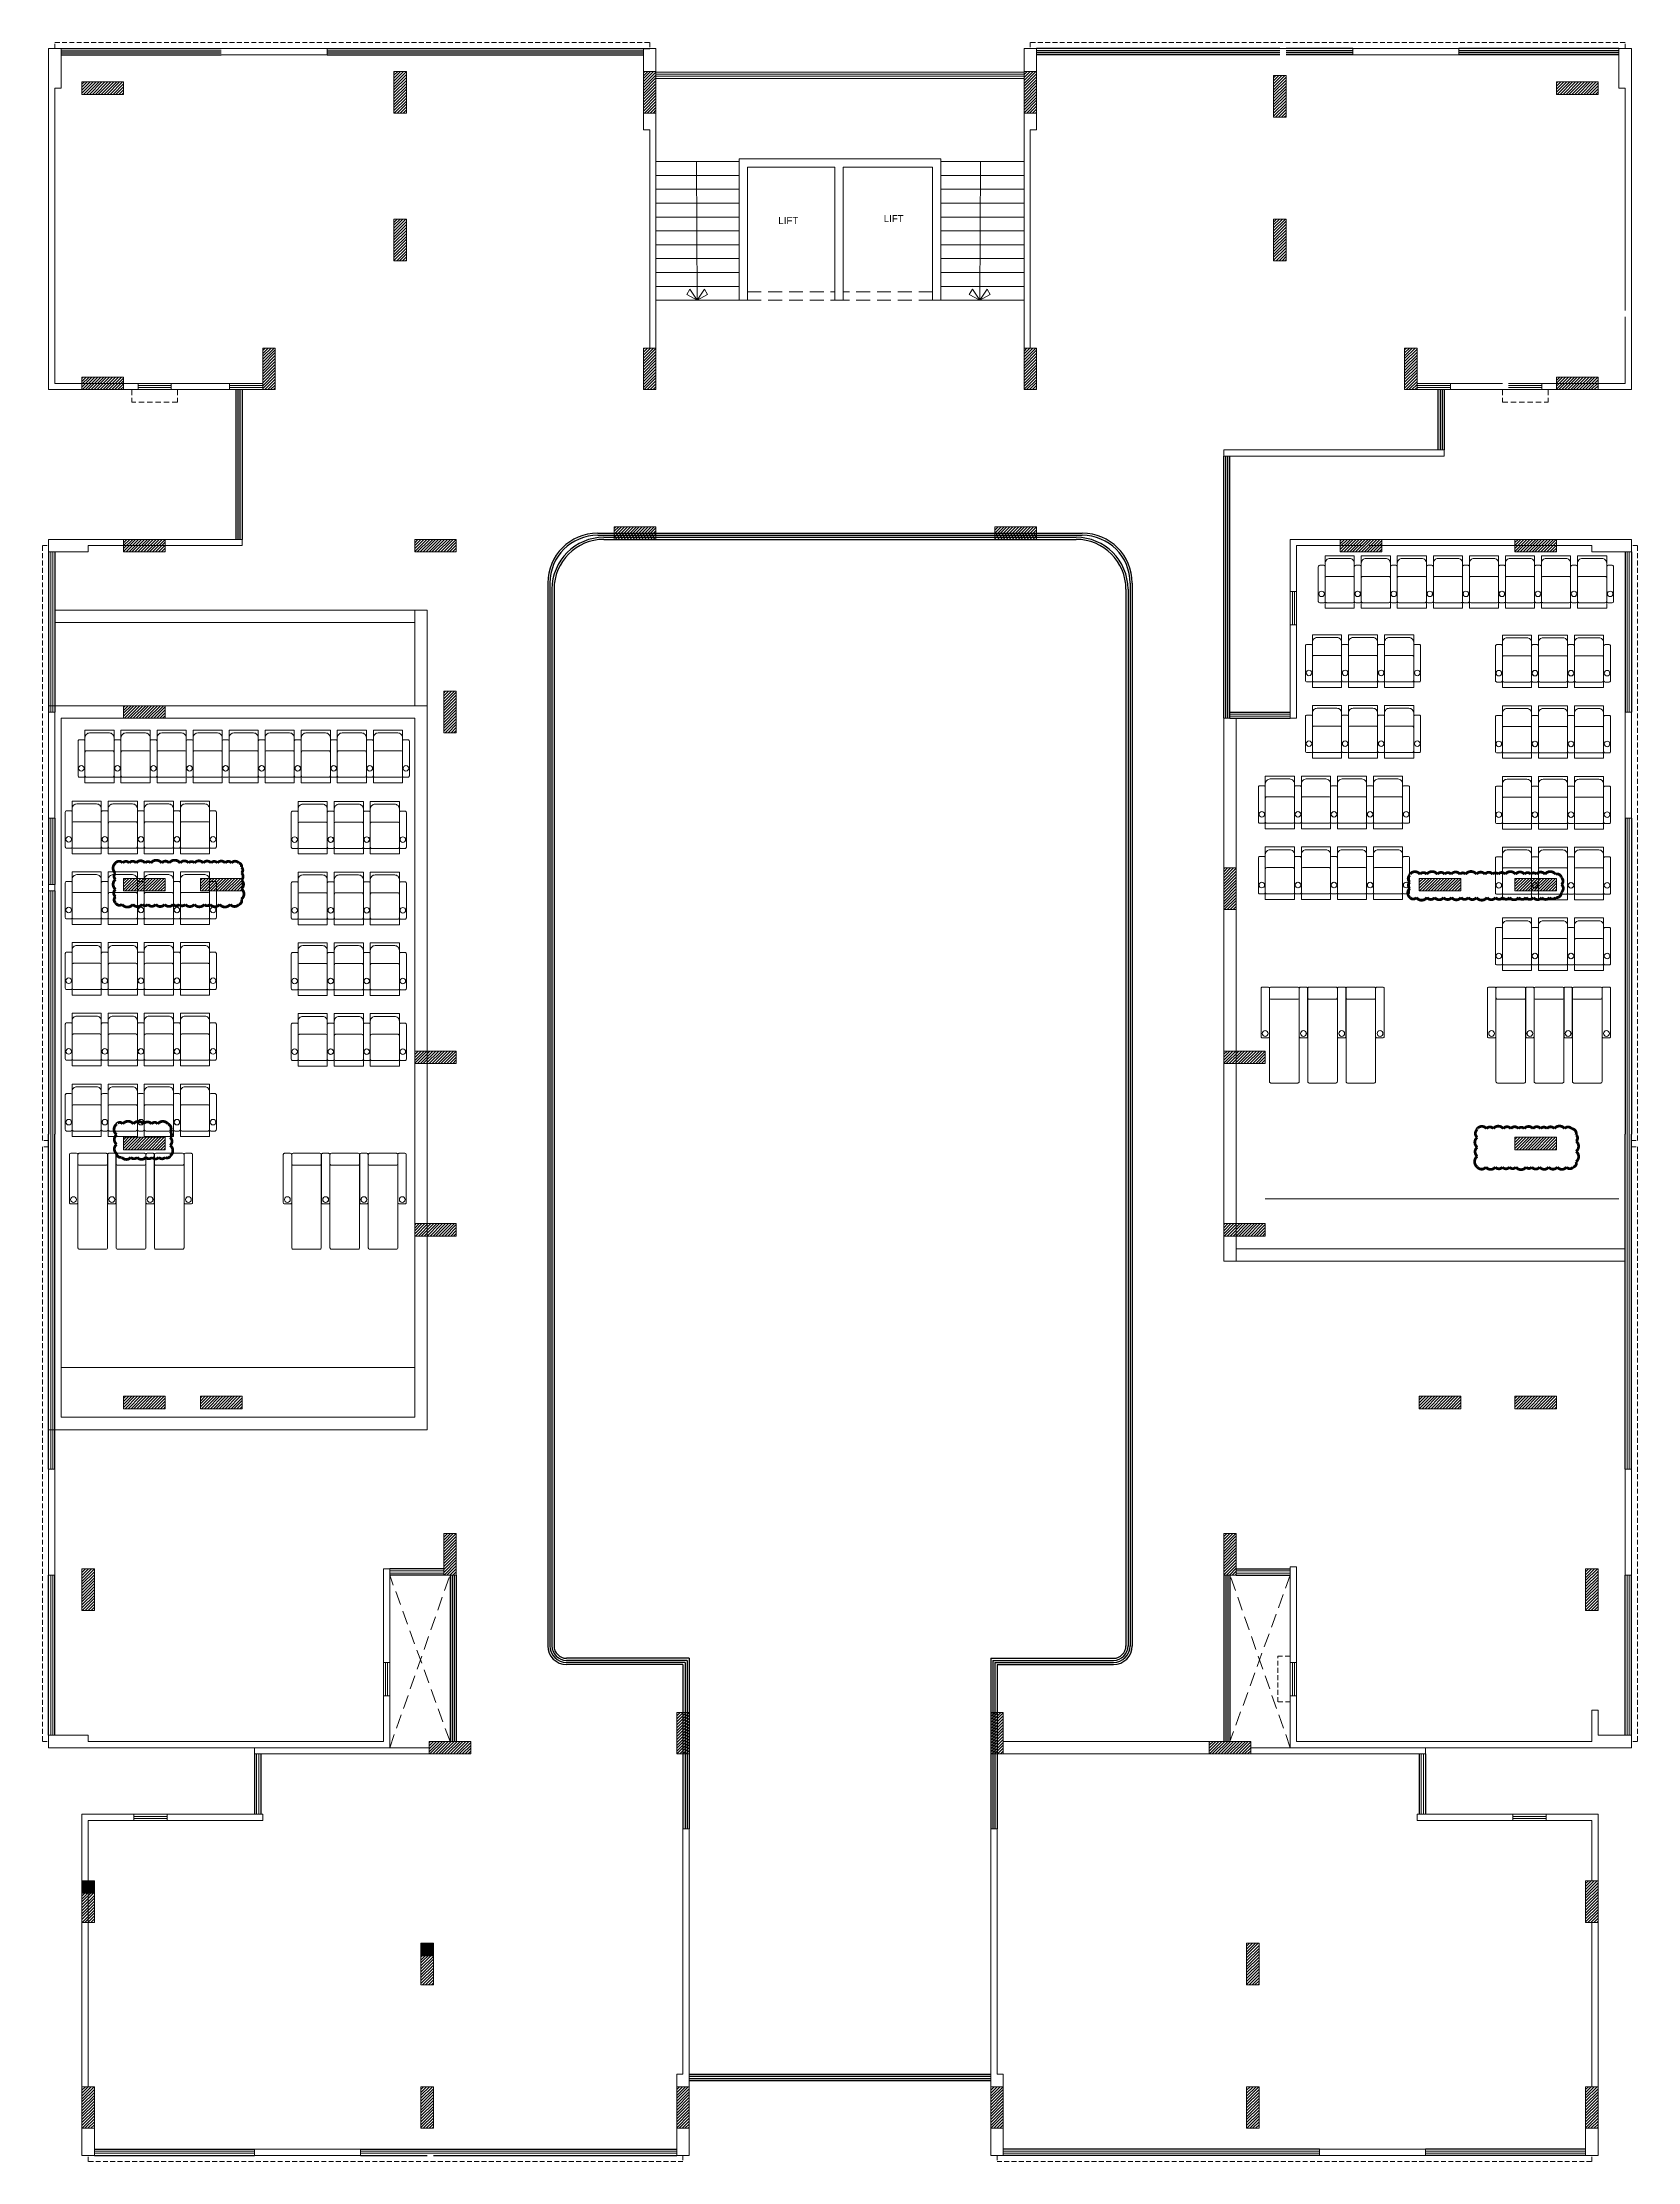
# Model space of a CAD drawing. Header units: inches. Extents: x 1807 to 67852, y 1160 to 20242.
# Drawn here: x 26020 to 27171, y 8234 to 9763 of the extents above; entities that cross this region are included whole.
import ezdxf
from ezdxf.lldxf.tags import DXFTag

# ---------------------------------------------------------------- set-up
doc = ezdxf.new("R2010")
doc.units = ezdxf.units.IN
doc.header["$MEASUREMENT"] = 0
doc.linetypes.add('DASHED', pattern=[0.75, 0.5, -0.25])
for name, color, linetype, lineweight in [('02WINDOW & DOTTED', 8, 'Continuous', 20), ('06DIM', 194, 'Continuous', 15), ('CHAIRS', 34, 'Continuous', 20), ('column_01', 7, 'Continuous', 18), ('HATCH', 8, 'Continuous', 0), ('Nstair', 8, 'Continuous', 20), ('PROJ.', 8, 'DASHED', 20), ('RAILING', 8, 'Continuous', 25), ('Railing 01', 8, 'Continuous', 18), ('SHOP TEXT', 7, 'Continuous', 15), ('wall', 7, 'Continuous', 20), ('WALLS', 7, 'Continuous', 20), ('WINDOW', 8, 'Continuous', 15)]:
    doc.layers.add(name, color=color, linetype=linetype, lineweight=lineweight)
doc.layers.add('Chair', color=34, linetype='Continuous')
doc.layers.add('GF', color=36, linetype='Continuous')
doc.styles.add('Krupalu 1', font='arial.ttf')
tags = doc.linetypes.add('HIDDEN', pattern=[0.375, 0.25, -0.125]).pattern_tags.tags
tags[6:7] = [DXFTag(74, 4), DXFTag(75, 0), DXFTag(340, '0'), DXFTag(46, 1.0), DXFTag(50, 0.0), DXFTag(44, 0.0), DXFTag(45, 0.0)]
tags[4:5] = [DXFTag(74, 4), DXFTag(75, 0), DXFTag(340, '0'), DXFTag(46, 1.0), DXFTag(50, 0.0), DXFTag(44, 0.0), DXFTag(45, 0.0)]
pattern_1 = [(45, (-2883.8112, 0), (-1.0606601718, 1.0606601718), [])]

msp = doc.modelspace()

# ---------------------------------------------------------------- texts
at = {"layer": 'SHOP TEXT', "ltscale": 0.1, "style": 'Krupalu 1'}
for p in [(26551, 9631.7), (26627, 9633.1)]:
    msp.add_text('LIFT', height=5, dxfattribs=at).set_placement(p)

# ---------------------------------------------------------------- blocks, each defined once
blk = doc.blocks.new('Recliner chair-01')
at = {"layer": 'CHAIRS', "linetype": 'HIDDEN', "lineweight": -2}
blk.add_lwpolyline([(-10.5, 33.9), (10.5, 33.9), (10.5, -4), (-10.5, -4)], close=True, dxfattribs=at)
at = {"layer": 'CHAIRS', "lineweight": -2}
for points in [[(-7.1, 31.9), (7.1, 31.9, -0.414214), (10.5, 28.5), (10.5, 1, -0.414214), (9.5, 0), (-9.5, 0, -0.414214), (-10.5, 1), (-10.5, 28.5, -0.414214)], [(-10.5, 1), (-10.5, 26, 0.414214), (-11.5, 27), (-14.5, 27, 0.414214), (-15.5, 26), (-15.5, 1, 0.414214), (-14.5, 0), (-11.5, 0, 0.414214)], [(10.5, 1), (10.5, 18, 0.414214), (9.5, 19), (-9.5, 19, 0.414214), (-10.5, 18), (-10.5, 1, 0.414214), (-9.5, 0), (9.5, 0, 0.414214)], [(10.5, 1), (10.5, 26, -0.414214), (11.5, 27), (14.5, 27, -0.414214), (15.5, 26), (15.5, 1, -0.414214), (14.5, 0), (11.5, 0, -0.414214)]]:
    blk.add_lwpolyline(points, format="xyb", close=True, dxfattribs=at)
for centre in [(-13, 6.4), (13.1, 6.4)]:
    blk.add_circle(centre, 2, dxfattribs=at)
blk = doc.blocks.new('*U80')
at = {"layer": 'CHAIRS'}
blk.add_blockref('Recliner chair-01', (0, -14.9), dxfattribs=at)
blk = doc.blocks.new('*U79')
at = {"layer": 'GF', "color": 0, "linetype": 'ByBlock', "lineweight": -2}
for p in [(0, 0), (26, 0), (52, 0), (78, 0)]:
    blk.add_blockref('*U80', p, dxfattribs=at)
at = {"layer": 'GF', "color": 0, "linetype": 'ByBlock', "lineweight": -2, "transparency": 16777216}
for p in [(104, 0), (130, 0), (156, 0), (182, 0), (208, 0)]:
    blk.add_blockref('*U80', p, dxfattribs=at)
blk = doc.blocks.new('*U78')
at = {"layer": 'CHAIRS'}
blk.add_blockref('Recliner chair-01', (0, -14.9), dxfattribs=at)
blk = doc.blocks.new('*U77')
at = {"layer": 'GF', "color": 0, "linetype": 'ByBlock', "lineweight": -2}
for p in [(0, 0), (26, 0), (52, 0)]:
    blk.add_blockref('*U78', p, dxfattribs=at)
at = {"layer": 'GF', "color": 0, "linetype": 'ByBlock', "lineweight": -2, "transparency": 16777216}
for p in [(78, 0), (0, -51), (26, -51), (52, -51), (78, -51), (0, -102), (26, -102), (52, -102), (78, -102), (0, -153), (26, -153), (52, -153), (78, -153), (0, -204), (26, -204), (52, -204), (78, -204)]:
    blk.add_blockref('*U78', p, dxfattribs=at)
blk = doc.blocks.new('*U82')
at = {"layer": 'CHAIRS'}
blk.add_blockref('Recliner chair-01', (0, -14.9), dxfattribs=at)
blk = doc.blocks.new('*U81')
at = {"layer": 'GF', "color": 0, "linetype": 'ByBlock', "lineweight": -2}
for p in [(0, 0), (26, 0)]:
    blk.add_blockref('*U82', p, dxfattribs=at)
at = {"layer": 'GF', "color": 0, "linetype": 'ByBlock', "lineweight": -2, "transparency": 16777216}
for p in [(52, 0), (0, -51), (26, -51), (52, -51), (0, -102), (26, -102), (52, -102), (0, -153), (26, -153), (52, -153)]:
    blk.add_blockref('*U82', p, dxfattribs=at)
blk = doc.blocks.new('A$C538C39F4')
at = {"layer": 'column_01', "lineweight": 18}
h = blk.add_hatch(color=8, dxfattribs=at)
h.dxf.hatch_style = 1
h.paths.add_polyline_path([(0, 0), (0, 9), (9, 9), (9, 0)])
at = {"layer": 'column_01'}
for p, q in [((9, 9), (0, 0)), ((0, 9), (9, 0))]:
    blk.add_line(p, q, dxfattribs=at)
blk.add_lwpolyline([(0, 9), (9, 9), (9, 0), (0, 0)], close=True, dxfattribs=at)
blk = doc.blocks.new('dfhtutrut')
at = {"layer": 'HATCH'}
h = blk.add_hatch(dxfattribs=at)
h.set_pattern_fill('ANSI31', color=256, scale=12, style=0)
h.set_pattern_definition(pattern_1)
h.paths.add_polyline_path([(142115.4, -629932.5), (142145.4, -629932.5), (142145.4, -629923.5), (142115.4, -629923.5)])
h = blk.add_hatch(dxfattribs=at)
h.set_pattern_fill('ANSI31', color=256, scale=12, style=0)
h.set_pattern_definition(pattern_1)
h.paths.add_polyline_path([(142340.4, -629916), (142340.4, -629946), (142349.4, -629946), (142349.4, -629916)])
h = blk.add_hatch(dxfattribs=at)
h.set_pattern_fill('ANSI31', color=256, scale=12, style=0)
h.set_pattern_definition(pattern_1)
h.paths.add_polyline_path([(142520.4, -629916), (142520.4, -629946), (142529.4, -629946), (142529.4, -629916)])
h = blk.add_hatch(dxfattribs=at)
h.set_pattern_fill('ANSI31', color=256, scale=12, style=0)
h.set_pattern_definition(pattern_1)
h.paths.add_polyline_path([(142794.9, -629916), (142794.9, -629946), (142803.9, -629946), (142803.9, -629916)])
h = blk.add_hatch(dxfattribs=at)
h.set_pattern_fill('ANSI31', color=256, scale=12, style=0)
h.set_pattern_definition(pattern_1)
h.paths.add_polyline_path([(142974.9, -629919), (142974.9, -629949), (142983.9, -629949), (142983.9, -629919)])
h = blk.add_hatch(dxfattribs=at)
h.set_pattern_fill('ANSI31', color=256, scale=12, style=0)
h.set_pattern_definition(pattern_1)
h.paths.add_polyline_path([(143208.9, -629932.5), (143178.9, -629932.5), (143178.9, -629923.5), (143208.9, -629923.5)])
h = blk.add_hatch(dxfattribs=at)
h.set_pattern_fill('ANSI31', color=256, scale=12, style=0)
h.set_pattern_definition(pattern_1)
h.paths.add_polyline_path([(142349.4, -630052.5), (142349.4, -630022.5), (142340.4, -630022.5), (142340.4, -630052.5)])
h = blk.add_hatch(dxfattribs=at)
h.set_pattern_fill('ANSI31', color=256, scale=12, style=0)
h.set_pattern_definition(pattern_1)
h.paths.add_polyline_path([(142983.9, -630052.5), (142983.9, -630022.5), (142974.9, -630022.5), (142974.9, -630052.5)])
h = blk.add_hatch(dxfattribs=at)
h.set_pattern_fill('ANSI31', color=256, scale=12, style=0)
h.set_pattern_definition(pattern_1)
h.paths.add_polyline_path([(142254.9, -630145.5), (142254.9, -630115.5), (142245.9, -630115.5), (142245.9, -630145.5)])
h = blk.add_hatch(dxfattribs=at)
h.set_pattern_fill('ANSI31', color=256, scale=12, style=0)
h.set_pattern_definition(pattern_1)
h.paths.add_polyline_path([(142529.4, -630145.5), (142529.4, -630115.5), (142520.4, -630115.5), (142520.4, -630145.5)])
h = blk.add_hatch(dxfattribs=at)
h.set_pattern_fill('ANSI31', color=256, scale=12, style=0)
h.set_pattern_definition(pattern_1)
h.paths.add_polyline_path([(142803.9, -630145.5), (142803.9, -630115.5), (142794.9, -630115.5), (142794.9, -630145.5)])
h = blk.add_hatch(dxfattribs=at)
h.set_pattern_fill('ANSI31', color=256, scale=12, style=0)
h.set_pattern_definition(pattern_1)
h.paths.add_polyline_path([(143078.4, -630145.5), (143078.4, -630115.5), (143069.4, -630115.5), (143069.4, -630145.5)])
h = blk.add_hatch(dxfattribs=at)
h.set_pattern_fill('ANSI31', color=256, scale=12, style=0)
h.set_pattern_definition(pattern_1)
h.paths.add_polyline_path([(142115.4, -630145.5), (142145.4, -630145.5), (142145.4, -630136.5), (142115.4, -630136.5)])
h = blk.add_hatch(dxfattribs=at)
h.set_pattern_fill('ANSI31', color=256, scale=12, style=0)
h.set_pattern_definition(pattern_1)
h.paths.add_polyline_path([(143208.9, -630145.5), (143178.9, -630145.5), (143178.9, -630136.5), (143208.9, -630136.5)])
h = blk.add_hatch(dxfattribs=at)
h.set_pattern_fill('ANSI31', color=256, scale=12, style=0)
h.set_pattern_definition(pattern_1)
h.paths.add_polyline_path([(142529.4, -630244.5), (142499.4, -630244.5), (142499.4, -630253.5), (142529.4, -630253.5)])
h = blk.add_hatch(dxfattribs=at)
h.set_pattern_fill('ANSI31', color=256, scale=12, style=0)
h.set_pattern_definition(pattern_1)
h.paths.add_polyline_path([(142803.9, -630244.5), (142773.9, -630244.5), (142773.9, -630253.5), (142803.9, -630253.5)])
h = blk.add_hatch(dxfattribs=at)
h.set_pattern_fill('ANSI31', color=256, scale=12, style=0)
h.set_pattern_definition(pattern_1)
h.paths.add_polyline_path([(142145.4, -630262.5), (142175.4, -630262.5), (142175.4, -630253.5), (142145.4, -630253.5)])
h = blk.add_hatch(dxfattribs=at)
h.set_pattern_fill('ANSI31', color=256, scale=12, style=0)
h.set_pattern_definition(pattern_1)
h.paths.add_polyline_path([(142385.4, -630262.5), (142355.4, -630262.5), (142355.4, -630253.5), (142385.4, -630253.5)])
h = blk.add_hatch(dxfattribs=at)
h.set_pattern_fill('ANSI31', color=256, scale=12, style=0)
h.set_pattern_definition(pattern_1)
h.paths.add_polyline_path([(143022.9, -630262.5), (143052.9, -630262.5), (143052.9, -630253.5), (143022.9, -630253.5)])
h = blk.add_hatch(dxfattribs=at)
h.set_pattern_fill('ANSI31', color=256, scale=12, style=0)
h.set_pattern_definition(pattern_1)
h.paths.add_polyline_path([(143178.9, -630262.5), (143148.9, -630262.5), (143148.9, -630253.5), (143178.9, -630253.5)])
h = blk.add_hatch(dxfattribs=at)
h.set_pattern_fill('ANSI31', color=256, scale=12, style=0)
h.set_pattern_definition(pattern_1)
h.paths.add_polyline_path([(142376.4, -630363), (142376.4, -630393), (142385.4, -630393), (142385.4, -630363)])
h = blk.add_hatch(dxfattribs=at)
h.set_pattern_fill('ANSI31', color=256, scale=12, style=0)
h.set_pattern_definition(pattern_1)
h.paths.add_polyline_path([(142145.4, -630382.5), (142175.4, -630382.5), (142175.4, -630373.5), (142145.4, -630373.5)])
h = blk.add_hatch(dxfattribs=at)
h.set_pattern_fill('ANSI31', color=256, scale=12, style=0)
h.set_pattern_definition(pattern_1)
h.paths.add_polyline_path([(142938.9, -630490.5), (142938.9, -630520.5), (142947.9, -630520.5), (142947.9, -630490.5)])
h = blk.add_hatch(dxfattribs=at)
h.set_pattern_fill('ANSI31', color=256, scale=12, style=0)
h.set_pattern_definition(pattern_1)
h.paths.add_polyline_path([(142145.4, -630507), (142175.4, -630507), (142175.4, -630498), (142145.4, -630498)])
h = blk.add_hatch(dxfattribs=at)
h.set_pattern_fill('ANSI31', color=256, scale=12, style=0)
h.set_pattern_definition(pattern_1)
h.paths.add_polyline_path([(142230.9, -630507), (142200.9, -630507), (142200.9, -630498), (142230.9, -630498)])
h = blk.add_hatch(dxfattribs=at)
h.set_pattern_fill('ANSI31', color=256, scale=12, style=0)
h.set_pattern_definition(pattern_1)
h.paths.add_polyline_path([(143079.9, -630507), (143109.9, -630507), (143109.9, -630498), (143079.9, -630498)])
h = blk.add_hatch(dxfattribs=at)
h.set_pattern_fill('ANSI31', color=256, scale=12, style=0)
h.set_pattern_definition(pattern_1)
h.paths.add_polyline_path([(143178.9, -630507), (143148.9, -630507), (143148.9, -630498), (143178.9, -630498)])
h = blk.add_hatch(dxfattribs=at)
h.set_pattern_fill('ANSI31', color=256, scale=12, style=0)
h.set_pattern_definition(pattern_1)
h.paths.add_polyline_path([(142385.4, -630622.5), (142355.4, -630622.5), (142355.4, -630631.5), (142385.4, -630631.5)])
h = blk.add_hatch(dxfattribs=at)
h.set_pattern_fill('ANSI31', color=256, scale=12, style=0)
h.set_pattern_definition(pattern_1)
h.paths.add_polyline_path([(142938.9, -630631.5), (142968.9, -630631.5), (142968.9, -630622.5), (142938.9, -630622.5)])
h = blk.add_hatch(dxfattribs=at)
h.set_pattern_fill('ANSI31', color=256, scale=12, style=0)
h.set_pattern_definition(pattern_1)
h.paths.add_polyline_path([(142145.4, -630693.7), (142175.4, -630693.7), (142175.4, -630684.7), (142145.4, -630684.7)])
h = blk.add_hatch(dxfattribs=at)
h.set_pattern_fill('ANSI31', color=256, scale=12, style=0)
h.set_pattern_definition(pattern_1)
h.paths.add_polyline_path([(143178.9, -630693.7), (143148.9, -630693.7), (143148.9, -630684.7), (143178.9, -630684.7)])
h = blk.add_hatch(dxfattribs=at)
h.set_pattern_fill('ANSI31', color=256, scale=12, style=0)
h.set_pattern_definition(pattern_1)
h.paths.add_polyline_path([(142385.4, -630747), (142355.4, -630747), (142355.4, -630756), (142385.4, -630756)])
h = blk.add_hatch(dxfattribs=at)
h.set_pattern_fill('ANSI31', color=256, scale=12, style=0)
h.set_pattern_definition(pattern_1)
h.paths.add_polyline_path([(142938.9, -630756), (142968.9, -630756), (142968.9, -630747), (142938.9, -630747)])
h = blk.add_hatch(dxfattribs=at)
h.set_pattern_fill('ANSI31', color=256, scale=12, style=0)
h.set_pattern_definition(pattern_1)
h.paths.add_polyline_path([(142145.4, -630880.5), (142175.4, -630880.5), (142175.4, -630871.5), (142145.4, -630871.5)])
h = blk.add_hatch(dxfattribs=at)
h.set_pattern_fill('ANSI31', color=256, scale=12, style=0)
h.set_pattern_definition(pattern_1)
h.paths.add_polyline_path([(142230.9, -630880.5), (142200.9, -630880.5), (142200.9, -630871.5), (142230.9, -630871.5)])
h = blk.add_hatch(dxfattribs=at)
h.set_pattern_fill('ANSI31', color=256, scale=12, style=0)
h.set_pattern_definition(pattern_1)
h.paths.add_polyline_path([(143079.9, -630880.5), (143109.9, -630880.5), (143109.9, -630871.5), (143079.9, -630871.5)])
h = blk.add_hatch(dxfattribs=at)
h.set_pattern_fill('ANSI31', color=256, scale=12, style=0)
h.set_pattern_definition(pattern_1)
h.paths.add_polyline_path([(143178.9, -630880.5), (143148.9, -630880.5), (143148.9, -630871.5), (143178.9, -630871.5)])
h = blk.add_hatch(dxfattribs=at)
h.set_pattern_fill('ANSI31', color=256, scale=12, style=0)
h.set_pattern_definition(pattern_1)
h.paths.add_polyline_path([(142385.4, -631000.5), (142385.4, -630970.5), (142376.4, -630970.5), (142376.4, -631000.5)])
h = blk.add_hatch(dxfattribs=at)
h.set_pattern_fill('ANSI31', color=256, scale=12, style=0)
h.set_pattern_definition(pattern_1)
h.paths.add_polyline_path([(142947.9, -631000.5), (142947.9, -630970.5), (142938.9, -630970.5), (142938.9, -631000.5)])
h = blk.add_hatch(dxfattribs=at)
h.set_pattern_fill('ANSI31', color=256, scale=12, style=0)
h.set_pattern_definition(pattern_1)
h.paths.add_polyline_path([(142115.4, -630996), (142115.4, -631026), (142124.4, -631026), (142124.4, -630996)])
h = blk.add_hatch(dxfattribs=at)
h.set_pattern_fill('ANSI31', color=256, scale=12, style=0)
h.set_pattern_definition(pattern_1)
h.paths.add_polyline_path([(143199.9, -630996), (143199.9, -631026), (143208.9, -631026), (143208.9, -630996)])
h = blk.add_hatch(dxfattribs=at)
h.set_pattern_fill('ANSI31', color=256, scale=12, style=0)
h.set_pattern_definition(pattern_1)
h.paths.add_polyline_path([(142553.4, -631129.5), (142553.4, -631099.5), (142544.4, -631099.5), (142544.4, -631129.5)])
h = blk.add_hatch(dxfattribs=at)
h.set_pattern_fill('ANSI31', color=256, scale=12, style=0)
h.set_pattern_definition(pattern_1)
h.paths.add_polyline_path([(142779.9, -631129.5), (142779.9, -631099.5), (142770.9, -631099.5), (142770.9, -631129.5)])
h = blk.add_hatch(dxfattribs=at)
h.set_pattern_fill('ANSI31', color=256, scale=12, style=0)
h.set_pattern_definition(pattern_1)
h.paths.add_polyline_path([(142395.9, -631120.5), (142365.9, -631120.5), (142365.9, -631129.5), (142395.9, -631129.5)])
h = blk.add_hatch(dxfattribs=at)
h.set_pattern_fill('ANSI31', color=256, scale=12, style=0)
h.set_pattern_definition(pattern_1)
h.paths.add_polyline_path([(142928.4, -631129.5), (142958.4, -631129.5), (142958.4, -631120.5), (142928.4, -631120.5)])
h = blk.add_hatch(dxfattribs=at)
h.set_pattern_fill('ANSI31', color=256, scale=12, style=0)
h.set_pattern_definition(pattern_1)
edge = h.paths.add_edge_path()
edge.add_line((142115.4, -631221), (142124.4, -631221))
edge.add_line((142124.4, -631221), (142115.4, -631230))
edge.add_line((142115.4, -631230), (142124.4, -631230))
h = blk.add_hatch(dxfattribs=at)
h.set_pattern_fill('ANSI31', color=256, scale=12, style=0)
h.set_pattern_definition(pattern_1)
edge = h.paths.add_edge_path()
edge.add_line((142115.4, -631221), (142124.4, -631221))
h = blk.add_hatch(dxfattribs=at)
h.set_pattern_fill('ANSI31', color=256, scale=12, style=0)
h.set_pattern_definition(pattern_1)
h.paths.add_polyline_path([(142115.4, -631221), (142115.4, -631251), (142124.4, -631251), (142124.4, -631221)])
h.paths.add_polyline_path([(142124.4, -631230), (142115.4, -631221), (142115.4, -631230), (142124.4, -631221), (142124.4, -631230)], flags=16)
h = blk.add_hatch(dxfattribs=at)
h.set_pattern_fill('ANSI31', color=256, scale=12, style=0)
h.set_pattern_definition(pattern_1)
h.paths.add_polyline_path([(143208.9, -631221), (143208.9, -631251), (143199.9, -631251), (143199.9, -631221)])
h = blk.add_hatch(dxfattribs=at)
h.set_pattern_fill('ANSI31', color=256, scale=12, style=0)
h.set_pattern_definition(pattern_1)
edge = h.paths.add_edge_path()
edge.add_line((142115.4, -631230), (142124.4, -631230))
h = blk.add_hatch(dxfattribs=at)
h.set_pattern_fill('ANSI31', color=256, scale=12, style=0)
h.set_pattern_definition(pattern_1)
edge = h.paths.add_edge_path()
edge.add_line((142359.9, -631266), (142368.9, -631266))
h = blk.add_hatch(dxfattribs=at)
h.set_pattern_fill('ANSI31', color=256, scale=12, style=0)
h.set_pattern_definition(pattern_1)
h.paths.add_polyline_path([(142368.9, -631266), (142368.9, -631296), (142359.9, -631296), (142359.9, -631266)])
h.paths.add_polyline_path([(142368.9, -631275), (142359.9, -631266), (142359.9, -631275), (142368.9, -631266), (142368.9, -631275)], flags=16)
h = blk.add_hatch(dxfattribs=at)
h.set_pattern_fill('ANSI31', color=256, scale=12, style=0)
h.set_pattern_definition(pattern_1)
h.paths.add_polyline_path([(142964.4, -631266), (142964.4, -631296), (142955.4, -631296), (142955.4, -631266)])
h = blk.add_hatch(dxfattribs=at)
h.set_pattern_fill('ANSI31', color=256, scale=12, style=0)
h.set_pattern_definition(pattern_1)
edge = h.paths.add_edge_path()
edge.add_line((142359.9, -631275), (142368.9, -631275))
h = blk.add_hatch(dxfattribs=at)
h.set_pattern_fill('ANSI31', color=256, scale=12, style=0)
h.set_pattern_definition(pattern_1)
edge = h.paths.add_edge_path()
edge.add_line((142359.9, -631275), (142368.9, -631275))
h = blk.add_hatch(dxfattribs=at)
h.set_pattern_fill('ANSI31', color=256, scale=12, style=0)
h.set_pattern_definition(pattern_1)
h.paths.add_polyline_path([(142124.4, -631399.5), (142124.4, -631369.5), (142115.4, -631369.5), (142115.4, -631399.5)])
h = blk.add_hatch(dxfattribs=at)
h.set_pattern_fill('ANSI31', color=256, scale=12, style=0)
h.set_pattern_definition(pattern_1)
h.paths.add_polyline_path([(142368.9, -631399.5), (142368.9, -631369.5), (142359.9, -631369.5), (142359.9, -631399.5)])
h = blk.add_hatch(dxfattribs=at)
h.set_pattern_fill('ANSI31', color=256, scale=12, style=0)
h.set_pattern_definition(pattern_1)
h.paths.add_polyline_path([(142553.4, -631399.5), (142553.4, -631369.5), (142544.4, -631369.5), (142544.4, -631399.5)])
h = blk.add_hatch(dxfattribs=at)
h.set_pattern_fill('ANSI31', color=256, scale=12, style=0)
h.set_pattern_definition(pattern_1)
h.paths.add_polyline_path([(142779.9, -631399.5), (142779.9, -631369.5), (142770.9, -631369.5), (142770.9, -631399.5)])
h = blk.add_hatch(dxfattribs=at)
h.set_pattern_fill('ANSI31', color=256, scale=12, style=0)
h.set_pattern_definition(pattern_1)
h.paths.add_polyline_path([(142964.4, -631399.5), (142964.4, -631369.5), (142955.4, -631369.5), (142955.4, -631399.5)])
h = blk.add_hatch(dxfattribs=at)
h.set_pattern_fill('ANSI31', color=256, scale=12, style=0)
h.set_pattern_definition(pattern_1)
h.paths.add_polyline_path([(143208.9, -631399.5), (143208.9, -631369.5), (143199.9, -631369.5), (143199.9, -631399.5)])
at = {"layer": 'column_01'}
for points in [[(142115.4, -629932.5), (142145.4, -629932.5), (142145.4, -629923.5), (142115.4, -629923.5)], [(142340.4, -629916), (142340.4, -629946), (142349.4, -629946), (142349.4, -629916)], [(142520.4, -629916), (142520.4, -629946), (142529.4, -629946), (142529.4, -629916)], [(142794.9, -629916), (142794.9, -629946), (142803.9, -629946), (142803.9, -629916)], [(142974.9, -629919), (142974.9, -629949), (142983.9, -629949), (142983.9, -629919)], [(143208.9, -629932.5), (143178.9, -629932.5), (143178.9, -629923.5), (143208.9, -629923.5)], [(142349.4, -630052.5), (142349.4, -630022.5), (142340.4, -630022.5), (142340.4, -630052.5)], [(142983.9, -630052.5), (142983.9, -630022.5), (142974.9, -630022.5), (142974.9, -630052.5)], [(142254.9, -630145.5), (142254.9, -630115.5), (142245.9, -630115.5), (142245.9, -630145.5)], [(142529.4, -630145.5), (142529.4, -630115.5), (142520.4, -630115.5), (142520.4, -630145.5)], [(142803.9, -630145.5), (142803.9, -630115.5), (142794.9, -630115.5), (142794.9, -630145.5)], [(143078.4, -630145.5), (143078.4, -630115.5), (143069.4, -630115.5), (143069.4, -630145.5)], [(142115.4, -630145.5), (142145.4, -630145.5), (142145.4, -630136.5), (142115.4, -630136.5)], [(143208.9, -630145.5), (143178.9, -630145.5), (143178.9, -630136.5), (143208.9, -630136.5)], [(142529.4, -630244.5), (142499.4, -630244.5), (142499.4, -630253.5), (142529.4, -630253.5)], [(142803.9, -630244.5), (142773.9, -630244.5), (142773.9, -630253.5), (142803.9, -630253.5)], [(142145.4, -630262.5), (142175.4, -630262.5), (142175.4, -630253.5), (142145.4, -630253.5)], [(142385.4, -630262.5), (142355.4, -630262.5), (142355.4, -630253.5), (142385.4, -630253.5)], [(143022.9, -630262.5), (143052.9, -630262.5), (143052.9, -630253.5), (143022.9, -630253.5)], [(143178.9, -630262.5), (143148.9, -630262.5), (143148.9, -630253.5), (143178.9, -630253.5)], [(142376.4, -630363), (142376.4, -630393), (142385.4, -630393), (142385.4, -630363)], [(142145.4, -630382.5), (142175.4, -630382.5), (142175.4, -630373.5), (142145.4, -630373.5)], [(142938.9, -630490.5), (142938.9, -630520.5), (142947.9, -630520.5), (142947.9, -630490.5)], [(142145.4, -630507), (142175.4, -630507), (142175.4, -630498), (142145.4, -630498)], [(142230.9, -630507), (142200.9, -630507), (142200.9, -630498), (142230.9, -630498)], [(143079.9, -630507), (143109.9, -630507), (143109.9, -630498), (143079.9, -630498)], [(143178.9, -630507), (143148.9, -630507), (143148.9, -630498), (143178.9, -630498)], [(142385.4, -630622.5), (142355.4, -630622.5), (142355.4, -630631.5), (142385.4, -630631.5)], [(142938.9, -630631.5), (142968.9, -630631.5), (142968.9, -630622.5), (142938.9, -630622.5)], [(142145.4, -630693.7), (142175.4, -630693.7), (142175.4, -630684.7), (142145.4, -630684.7)], [(143178.9, -630693.7), (143148.9, -630693.7), (143148.9, -630684.7), (143178.9, -630684.7)], [(142385.4, -630747), (142355.4, -630747), (142355.4, -630756), (142385.4, -630756)], [(142938.9, -630756), (142968.9, -630756), (142968.9, -630747), (142938.9, -630747)], [(142145.4, -630880.5), (142175.4, -630880.5), (142175.4, -630871.5), (142145.4, -630871.5)], [(142230.9, -630880.5), (142200.9, -630880.5), (142200.9, -630871.5), (142230.9, -630871.5)], [(143079.9, -630880.5), (143109.9, -630880.5), (143109.9, -630871.5), (143079.9, -630871.5)], [(143178.9, -630880.5), (143148.9, -630880.5), (143148.9, -630871.5), (143178.9, -630871.5)], [(142385.4, -631000.5), (142385.4, -630970.5), (142376.4, -630970.5), (142376.4, -631000.5)], [(142947.9, -631000.5), (142947.9, -630970.5), (142938.9, -630970.5), (142938.9, -631000.5)], [(142115.4, -630996), (142115.4, -631026), (142124.4, -631026), (142124.4, -630996)], [(143199.9, -630996), (143199.9, -631026), (143208.9, -631026), (143208.9, -630996)], [(142553.4, -631129.5), (142553.4, -631099.5), (142544.4, -631099.5), (142544.4, -631129.5)], [(142779.9, -631129.5), (142779.9, -631099.5), (142770.9, -631099.5), (142770.9, -631129.5)], [(142395.9, -631120.5), (142365.9, -631120.5), (142365.9, -631129.5), (142395.9, -631129.5)], [(142928.4, -631129.5), (142958.4, -631129.5), (142958.4, -631120.5), (142928.4, -631120.5)], [(142115.4, -631221), (142115.4, -631251), (142124.4, -631251), (142124.4, -631221)], [(143208.9, -631221), (143208.9, -631251), (143199.9, -631251), (143199.9, -631221)], [(142368.9, -631266), (142368.9, -631296), (142359.9, -631296), (142359.9, -631266)], [(142964.4, -631266), (142964.4, -631296), (142955.4, -631296), (142955.4, -631266)], [(142124.4, -631399.5), (142124.4, -631369.5), (142115.4, -631369.5), (142115.4, -631399.5)], [(142368.9, -631399.5), (142368.9, -631369.5), (142359.9, -631369.5), (142359.9, -631399.5)], [(142553.4, -631399.5), (142553.4, -631369.5), (142544.4, -631369.5), (142544.4, -631399.5)], [(142779.9, -631399.5), (142779.9, -631369.5), (142770.9, -631369.5), (142770.9, -631399.5)], [(142964.4, -631399.5), (142964.4, -631369.5), (142955.4, -631369.5), (142955.4, -631399.5)], [(143208.9, -631399.5), (143208.9, -631369.5), (143199.9, -631369.5), (143199.9, -631399.5)]]:
    blk.add_lwpolyline(points, close=True, dxfattribs=at)
at = {"layer": 'column_01', "xscale": -1}
blk.add_blockref('A$C538C39F4', (142124.4, -631230), dxfattribs=at)
at = {"layer": 'column_01'}
blk.add_blockref('A$C538C39F4', (142359.9, -631275), dxfattribs=at)
blk = doc.blocks.new('lounger chair')
at = {"layer": 'CHAIRS'}
for points in [[(-15.5, -36), (-11.5, -36, 0.414214), (-10.5, -35), (-10.5, -1, 0.414214), (-11.5, 0), (-15.5, 0, 0.414214), (-16.5, -1), (-16.5, -35, 0.414214)], [(-10.5, -1), (-10.5, -7.5, 0.414214), (-9.5, -8.5), (9.5, -8.5, 0.414214), (10.5, -7.5), (10.5, -1, 0.414214), (9.5, 0), (-9.5, 0, 0.414214)], [(-10.5, -1), (-10.5, -67, 0.414214), (-9.5, -68), (9.5, -68, 0.414214), (10.5, -67), (10.5, -1, 0.414214), (9.5, 0), (-9.5, 0, 0.414214)], [(11.5, -36), (15.5, -36, 0.414214), (16.5, -35), (16.5, -1, 0.414214), (15.5, 0), (11.5, 0, 0.414214), (10.5, -1), (10.5, -35, 0.414214)]]:
    blk.add_lwpolyline(points, format="xyb", close=True, dxfattribs=at)
for centre in [(-13.6, -32.9), (13.6, -32.9)]:
    blk.add_circle(centre, 2.05, dxfattribs=at)
blk = doc.blocks.new('*U83')
at = {"layer": 'CHAIRS'}
blk.add_blockref('lounger chair', (0, 34), dxfattribs=at)
blk = doc.blocks.new('*U85')
at = {"layer": 'CHAIRS', "color": 0, "linetype": 'ByBlock', "lineweight": -2, "xscale": -1.016987999738211, "yscale": 1.016987999738211, "zscale": 1.016987999738211}
blk.add_blockref('*U83', (0, 0), dxfattribs=at)
blk = doc.blocks.new('*U84')
at = {"layer": 'Chair', "color": 0, "linetype": 'ByBlock', "lineweight": -2}
for p in [(0, 0), (27.6, 0), (55.2, 0)]:
    blk.add_blockref('*U85', p, dxfattribs=at)
blk = doc.blocks.new('*U87')
at = {"layer": 'CHAIRS', "color": 0, "linetype": 'ByBlock', "lineweight": -2, "xscale": -1.016987999738211, "yscale": 1.016987999738211, "zscale": 1.016987999738211}
blk.add_blockref('*U83', (0, 0), dxfattribs=at)
blk = doc.blocks.new('*U86')
at = {"layer": 'Chair', "color": 0, "linetype": 'ByBlock', "lineweight": -2}
for p in [(0, 0), (27.6, 0), (55.2, 0)]:
    blk.add_blockref('*U87', p, dxfattribs=at)
blk = doc.blocks.new('*U89')
at = {"layer": 'CHAIRS'}
blk.add_blockref('Recliner chair-01', (0, -14.9), dxfattribs=at)
blk = doc.blocks.new('*U88')
at = {"layer": 'GF', "color": 0, "linetype": 'ByBlock', "lineweight": -2}
for p in [(0, 0), (26, 0), (52, 0), (78, 0)]:
    blk.add_blockref('*U89', p, dxfattribs=at)
at = {"layer": 'GF', "color": 0, "linetype": 'ByBlock', "lineweight": -2, "transparency": 16777216}
for p in [(104, 0), (130, 0), (156, 0), (182, 0)]:
    blk.add_blockref('*U89', p, dxfattribs=at)
blk = doc.blocks.new('*U93')
at = {"layer": 'CHAIRS'}
blk.add_blockref('Recliner chair-01', (0, -14.9), dxfattribs=at)
blk = doc.blocks.new('*U92')
at = {"layer": 'GF', "color": 0, "linetype": 'ByBlock', "lineweight": -2}
for p in [(0, 0), (26, 0), (52, 0)]:
    blk.add_blockref('*U93', p, dxfattribs=at)
blk = doc.blocks.new('*U91')
at = {"layer": 'CHAIRS'}
blk.add_blockref('Recliner chair-01', (0, -14.9), dxfattribs=at)
blk = doc.blocks.new('*U90')
at = {"layer": 'GF', "color": 0, "linetype": 'ByBlock', "lineweight": -2}
for p in [(0, 0), (26, 0)]:
    blk.add_blockref('*U91', p, dxfattribs=at)
at = {"layer": 'GF', "color": 0, "linetype": 'ByBlock', "lineweight": -2, "transparency": 16777216}
for p in [(52, 0), (0, -51), (26, -51), (52, -51), (0, -102), (26, -102), (52, -102), (0, -153), (26, -153), (52, -153), (0, -204), (26, -204), (52, -204)]:
    blk.add_blockref('*U91', p, dxfattribs=at)
blk = doc.blocks.new('*U95')
at = {"layer": 'CHAIRS', "color": 0, "linetype": 'ByBlock', "lineweight": -2, "xscale": -1.016987999738211, "yscale": 1.016987999738211, "zscale": 1.016987999738211}
blk.add_blockref('*U83', (0, 0), dxfattribs=at)
blk = doc.blocks.new('*U94')
at = {"layer": 'Chair', "color": 0, "linetype": 'ByBlock', "lineweight": -2}
for p in [(0, 0), (27.6, 0), (55.2, 0)]:
    blk.add_blockref('*U95', p, dxfattribs=at)
blk = doc.blocks.new('*U97')
at = {"layer": 'CHAIRS', "color": 0, "linetype": 'ByBlock', "lineweight": -2, "xscale": -1.016987999738211, "yscale": 1.016987999738211, "zscale": 1.016987999738211}
blk.add_blockref('*U83', (0, 0), dxfattribs=at)
blk = doc.blocks.new('*U96')
at = {"layer": 'Chair', "color": 0, "linetype": 'ByBlock', "lineweight": -2}
for p in [(0, 0), (27.6, 0), (55.2, 0)]:
    blk.add_blockref('*U97', p, dxfattribs=at)
blk = doc.blocks.new('*U99')
at = {"layer": 'CHAIRS'}
blk.add_blockref('Recliner chair-01', (0, -14.9), dxfattribs=at)
blk = doc.blocks.new('*U98')
at = {"layer": 'GF', "color": 0, "linetype": 'ByBlock', "lineweight": -2}
for p in [(0, 0), (26, 0), (52, 0)]:
    blk.add_blockref('*U99', p, dxfattribs=at)
blk = doc.blocks.new('*U101')
at = {"layer": 'CHAIRS'}
blk.add_blockref('Recliner chair-01', (0, -14.9), dxfattribs=at)
blk = doc.blocks.new('*U100')
at = {"layer": 'GF', "color": 0, "linetype": 'ByBlock', "lineweight": -2}
for p in [(0, 0), (26, 0), (52, 0)]:
    blk.add_blockref('*U101', p, dxfattribs=at)
at = {"layer": 'GF', "color": 0, "linetype": 'ByBlock', "lineweight": -2, "transparency": 16777216}
for p in [(78, 0), (0, -51), (26, -51), (52, -51), (78, -51)]:
    blk.add_blockref('*U101', p, dxfattribs=at)

# ---------------------------------------------------------------- linework, layer by layer
at = {"layer": '02WINDOW & DOTTED'}
for p, q in [((26728.2, 9741.2), (26462.5, 9741.2)), ((26728.2, 9739.7), (26462.5, 9739.7)), ((26728.2, 9738.2), (26462.5, 9738.2)), ((26728.2, 9736.7), (26462.5, 9736.7)), ((26426.5, 8597.2), (26486.5, 8597.2)), ((26426.5, 8595.7), (26485, 8595.7)), ((26426.5, 8594.2), (26483.5, 8594.2)), ((26426.5, 8592.7), (26482, 8592.7))]:
    msp.add_line(p, q, dxfattribs=at)
at = {"layer": '02WINDOW & DOTTED', "linetype": 'DASHED', "ltscale": 20}
for p, q in [((26528.7, 9582.7), (26591.7, 9582.7)), ((26528.7, 9576.7), (26591.7, 9576.7)), ((26662.2, 9582.7), (26597.7, 9582.7)), ((26662.2, 9576.7), (26597.7, 9576.7)), ((26314.2, 8537.2), (26270.7, 8657.2)), ((26270.7, 8532.7), (26314.2, 8657.2)), ((26920.2, 8532.7), (26876.7, 8657.2)), ((26920.2, 8657.2), (26876.7, 8537.2))]:
    msp.add_line(p, q, dxfattribs=at)
at = {"layer": '06DIM'}
for points in [[(27041.7, 9753.7), (27041.7, 9758.2)], [(26164.2, 9404.2), (26164.2, 9399.7)], [(27161.7, 9279.7), (27166.2, 9279.7)], [(27157.2, 8928.6), (26902.2, 8928.6)], [(26288.7, 8807), (26033.7, 8807)], [(27161.7, 8733.7), (27166.2, 8733.7)], [(26173.2, 8243.2), (26173.2, 8238.7)], [(27017.7, 8243.2), (27017.7, 8238.7)]]:
    msp.add_lwpolyline(points, dxfattribs=at)
at = {"layer": '06DIM', "color": 1, "const_width": 2}
for points in [[(26073, 9170.8, -0.5), (26078.1, 9170.8, -0.5), (26082.8, 9170.8, -0.5), (26087.8, 9170.8, -0.5), (26094.3, 9170.8, -0.5), (26098.4, 9170.8, -0.5), (26106.3, 9170.8, -0.5), (26111.6, 9170.8, -0.5), (26119.6, 9170.8, -0.5), (26125.7, 9170.8, -0.5), (26129.9, 9170.8, -0.5), (26136.2, 9170.8, -0.5), (26141.8, 9170.8, -0.5), (26146.4, 9170.8, -0.5), (26152, 9170.8, -0.5), (26156.6, 9170.8, -0.5), (26161.8, 9170.8, -0.5), (26163.7, 9167.8, -0.5), (26163.7, 9163.6, -0.5), (26163.7, 9158.5, -0.5), (26163.7, 9152.2, -0.5), (26163.7, 9144.7, -0.5), (26162, 9141, -0.5), (26155.7, 9141, -0.5), (26148, 9141, -0.5), (26141.1, 9141, -0.5), (26137, 9141, -0.5), (26129.8, 9141, -0.5), (26123.3, 9141, -0.5), (26118.9, 9141, -0.5), (26114.5, 9141, -0.5), (26108.4, 9141, -0.5), (26102, 9141, -0.5), (26096.3, 9141, -0.5), (26092.2, 9141, -0.5), (26085.5, 9141, -0.5), (26077.6, 9141, -0.5), (26073, 9142.1, -0.5), (26073, 9146.4, -0.5), (26073, 9151.8, -0.5), (26073, 9159, -0.5), (26073, 9163.5, -0.5)], [(27006.5, 9162.7, -0.5), (27013.8, 9162.7, -0.5), (27018.6, 9162.7, -0.5), (27026.3, 9162.7, -0.5), (27031.6, 9162.7, -0.5), (27036.2, 9162.7, -0.5), (27042.6, 9162.7, -0.5), (27046.6, 9162.7, -0.5), (27054.5, 9162.7, -0.5), (27060.6, 9162.7, -0.5), (27066.2, 9162.7, -0.5), (27070.2, 9162.7, -0.5), (27075.2, 9162.7, -0.5), (27082.7, 9162.7, -0.5), (27089.1, 9162.7, -0.5), (27093.7, 9162.7, -0.5), (27097.7, 9162.7, -0.5), (27103.9, 9162.7, -0.5), (27111.5, 9162.7, -0.5), (27115.7, 9160.2, -0.5), (27115.7, 9155.3, -0.5), (27115.7, 9149.7, -0.5), (27111.6, 9145.9, -0.5), (27107.2, 9145.9, -0.5), (27101.6, 9145.9, -0.5), (27095.6, 9145.9, -0.5), (27090.2, 9145.9, -0.5), (27084.9, 9145.9, -0.5), (27078.4, 9145.9, -0.5), (27073.4, 9145.9, -0.5), (27068.3, 9145.9, -0.5), (27062.1, 9145.9, -0.5), (27054.5, 9145.9, -0.5), (27048.6, 9145.9, -0.5), (27043.3, 9145.9, -0.5), (27036.6, 9145.9, -0.5), (27030.8, 9145.9, -0.5), (27024.4, 9145.9, -0.5), (27018.8, 9145.9, -0.5), (27011.1, 9145.9, -0.5), (27006.6, 9145.9, -0.5), (27006.5, 9152.4, -0.5), (27006.5, 9157, -0.5), (27006.5, 9162, -0.5)], [(26073.8, 8982.6, -0.5), (26078.2, 8982.6, -0.5), (26085.8, 8982.6, -0.5), (26093.1, 8982.6, -0.5), (26098.9, 8982.6, -0.5), (26103.4, 8982.6, -0.5), (26110.8, 8982.6, -0.5), (26112.3, 8977, -0.5), (26112.3, 8972.8, -0.5), (26112.3, 8967.2, -0.5), (26112.3, 8959.4, -0.5), (26108.8, 8958.6, -0.5), (26104.2, 8958.6, -0.5), (26099.3, 8958.6, -0.5), (26094.8, 8958.6, -0.5), (26088.5, 8958.6, -0.5), (26084, 8958.6, -0.5), (26077.5, 8958.6, -0.5), (26073.8, 8961.1, -0.5), (26073.8, 8967.9, -0.5), (26073.8, 8974.8, -0.5), (26073.8, 8982.5, -0.5)], [(27055.1, 8979.2, -0.5), (27061.7, 8979.2, -0.5), (27066.6, 8979.2, -0.5), (27073.8, 8979.2, -0.5), (27079.3, 8979.2, -0.5), (27084.8, 8979.2, -0.5), (27088.9, 8979.2, -0.5), (27095.2, 8979.2, -0.5), (27100.8, 8979.2, -0.5), (27105.3, 8979.2, -0.5), (27110.6, 8979.2, -0.5), (27118.1, 8979.2, -0.5), (27123, 8979.2, -0.5), (27126.3, 8974.7, -0.5), (27126.3, 8970.2, -0.5), (27126.3, 8962.8, -0.5), (27126.3, 8955.3, -0.5), (27124.2, 8951.5, -0.5), (27119.4, 8951.5, -0.5), (27112.8, 8951.5, -0.5), (27106.6, 8951.5, -0.5), (27100.1, 8951.5, -0.5), (27094.4, 8951.5, -0.5), (27090.3, 8951.5, -0.5), (27082.9, 8951.5, -0.5), (27078.3, 8951.5, -0.5), (27073.2, 8951.5, -0.5), (27068.1, 8951.5, -0.5), (27061.3, 8951.5, -0.5), (27055.1, 8951.5, -0.5), (27055.1, 8959.3, -0.5), (27055.1, 8965.8, -0.5), (27055.1, 8972.9, -0.5), (27055.1, 8978.6, -0.5)]]:
    msp.add_lwpolyline(points, format="xyb", close=True, dxfattribs=at)
at = {"layer": '06DIM'}
msp.add_lwpolyline([(26713.2, 8537.2), (26861.7, 8537.2), (26861.7, 8528.2), (26713.2, 8528.2)], close=True, dxfattribs=at)
at = {"layer": 'Nstair', "ltscale": 10}
for p, q in [((26522.7, 9676.7), (26462.7, 9676.7)), ((26491.9, 9676.7), (26492.5, 9576.7)), ((26668.2, 9676.7), (26728.2, 9676.7)), ((26696.8, 9676.7), (26696.3, 9576.7)), ((26522.7, 9666.7), (26462.7, 9666.7)), ((26668.2, 9666.7), (26728.2, 9666.7)), ((26522.7, 9656.7), (26462.7, 9656.7)), ((26522.7, 9646.7), (26462.7, 9646.7)), ((26668.2, 9656.7), (26728.2, 9656.7)), ((26668.2, 9646.7), (26728.2, 9646.7)), ((26522.7, 9636.7), (26462.7, 9636.7)), ((26668.2, 9636.7), (26728.2, 9636.7)), ((26522.7, 9626.7), (26462.7, 9626.7)), ((26522.7, 9616.7), (26462.7, 9616.7)), ((26668.2, 9626.7), (26728.2, 9626.7)), ((26668.2, 9616.7), (26728.2, 9616.7)), ((26522.7, 9606.7), (26462.7, 9606.7)), ((26668.2, 9606.7), (26728.2, 9606.7)), ((26522.7, 9596.7), (26462.7, 9596.7)), ((26522.7, 9586.7), (26462.7, 9586.7)), ((26484.9, 9580.9), (26487.1, 9584.8)), ((26487.1, 9584.8), (26492.5, 9576.7)), ((26497.8, 9584.8), (26492.5, 9576.7)), ((26500, 9580.9), (26497.8, 9584.8)), ((26668.2, 9596.7), (26728.2, 9596.7)), ((26668.2, 9586.7), (26728.2, 9586.7)), ((26688.7, 9580.9), (26690.9, 9584.8)), ((26690.9, 9584.8), (26696.3, 9576.7)), ((26701.7, 9584.8), (26696.3, 9576.7)), ((26703.8, 9580.9), (26701.7, 9584.8)), ((26522.7, 9576.7), (26462.7, 9576.7)), ((26492.5, 9576.7), (26484.9, 9580.9)), ((26492.5, 9576.7), (26500, 9580.9)), ((26668.2, 9576.7), (26728.2, 9576.7)), ((26696.3, 9576.7), (26688.7, 9580.9)), ((26696.3, 9576.7), (26703.8, 9580.9))]:
    msp.add_line(p, q, dxfattribs=at)
at = {"layer": 'PROJ.', "ltscale": 8}
for p, q in [((26084.7, 9512.2), (26084.7, 9503.2)), ((26117.7, 9512.2), (26117.7, 9503.2)), ((27073.2, 9512.2), (27073.2, 9503.2)), ((27106.2, 9512.2), (27106.2, 9503.2)), ((26117.7, 9503.2), (26084.7, 9503.2)), ((27073.2, 9503.2), (27106.2, 9503.2))]:
    msp.add_line(p, q, dxfattribs=at)
at = {"layer": 'PROJ.', "ltscale": 7}
for points in [[(26029.2, 9758.2), (26029.2, 9762.7), (26458.2, 9762.7), (26458.2, 9758.2)], [(27161.7, 9758.2), (27161.7, 9762.7), (26732.7, 9762.7), (26732.7, 9758.2)], [(26024.7, 8970.7), (26020.2, 8970.7), (26020.2, 9399.7), (26024.7, 9399.7)], [(27166.2, 8970.7), (27170.7, 8970.7), (27170.7, 9399.7), (27166.2, 9399.7)], [(26024.7, 8966.2), (26020.2, 8966.2), (26020.2, 8537.2), (26024.7, 8537.2)], [(27166.2, 8966.2), (27170.7, 8966.2), (27170.7, 8537.2), (27166.2, 8537.2)], [(26920.2, 8565.7), (26911.2, 8565.7), (26911.2, 8598.7), (26920.2, 8598.7)], [(26482.2, 8238.7), (26482.2, 8234.2), (26053.2, 8234.2), (26053.2, 8238.7)], [(26708.7, 8238.7), (26708.7, 8234.2), (27137.7, 8234.2), (27137.7, 8238.7)]]:
    msp.add_lwpolyline(points, dxfattribs=at)
at = {"layer": 'RAILING'}
for p, q in [((26033.7, 9758.2), (26149.2, 9758.2)), ((26033.7, 9756.7), (26149.2, 9756.7)), ((26033.7, 9755.2), (26149.2, 9755.2)), ((26033.7, 9753.7), (26149.2, 9753.7)), ((26225.7, 9758.2), (26458.2, 9758.2)), ((26225.7, 9756.7), (26278.2, 9756.7)), ((26225.7, 9755.2), (26278.2, 9755.2)), ((26225.7, 9753.7), (26278.2, 9753.7)), ((26278.2, 9758.2), (26453.7, 9758.2)), ((26278.2, 9756.7), (26453.7, 9756.7)), ((26278.2, 9755.2), (26453.7, 9755.2)), ((26278.2, 9753.7), (26453.7, 9753.7)), ((26912.7, 9758.2), (26737.2, 9758.2)), ((26912.7, 9756.7), (26737.2, 9756.7)), ((26912.7, 9755.2), (26737.2, 9755.2)), ((26912.7, 9753.7), (26737.2, 9753.7)), ((26965.2, 9758.2), (26917.2, 9758.2)), ((26965.2, 9756.7), (26917.2, 9756.7)), ((26965.2, 9755.2), (26917.2, 9755.2)), ((26965.2, 9753.7), (26917.2, 9753.7)), ((27157.2, 9758.2), (27041.7, 9758.2)), ((27157.2, 9756.7), (27041.7, 9756.7)), ((27157.2, 9755.2), (27041.7, 9755.2)), ((27157.2, 9753.7), (27041.7, 9753.7)), ((26159.7, 9512.2), (26159.7, 9404.2)), ((26161.2, 9512.2), (26161.2, 9404.2)), ((26162.7, 9512.2), (26162.7, 9404.2)), ((26164.2, 9512.2), (26164.2, 9404.2)), ((27026.7, 9512.2), (27026.7, 9468.7)), ((27028.2, 9512.2), (27028.2, 9468.7)), ((27029.7, 9512.2), (27029.7, 9468.7)), ((27031.2, 9512.2), (27031.2, 9468.7)), ((26872.2, 9275.2), (26872.2, 9464.2)), ((26873.7, 9275.2), (26873.7, 9464.2)), ((26875.2, 9275.2), (26875.2, 9464.2)), ((26876.7, 9275.2), (26876.7, 9464.2)), ((26420.7, 9408.7), (26770.2, 9408.7)), ((26420.7, 9407.2), (26770.2, 9407.2)), ((26425.2, 9405.7), (26765.7, 9405.7)), ((26425.2, 9404.2), (26765.7, 9404.2)), ((26024.7, 9395.2), (26024.7, 9279.7)), ((26029.2, 9395.2), (26029.2, 9279.7)), ((27161.7, 9395.2), (27161.7, 9279.7)), ((27166.2, 9395.2), (27166.2, 9279.7)), ((26384.7, 9372.7), (26384.7, 8606.2)), ((26386.2, 9372.7), (26386.2, 8606.2)), ((26804.7, 9372.7), (26804.7, 8605.9)), ((26806.2, 9372.7), (26806.2, 8605.9)), ((26387.7, 9368.2), (26387.7, 8606.2)), ((26389.2, 9368.2), (26389.2, 8606.2)), ((26801.7, 9368.2), (26801.7, 8606)), ((26803.2, 9368.2), (26803.2, 8606)), ((26876.7, 9279.7), (26920.2, 9279.7)), ((26876.7, 9275.2), (26920.2, 9275.2)), ((26024.7, 9203.2), (26024.7, 9155.2)), ((26029.2, 9203.2), (26029.2, 9155.2)), ((27161.7, 9203.2), (27161.7, 9155.2)), ((27166.2, 9203.2), (27166.2, 9155.2)), ((26024.7, 9150.7), (26024.7, 8975.2)), ((26029.2, 9150.7), (26029.2, 8975.2)), ((27161.7, 9155.2), (27161.7, 8975.2)), ((27166.2, 9155.2), (27166.2, 8975.2)), ((26024.7, 8786.2), (26024.7, 8975.2)), ((26029.2, 8786.2), (26029.2, 8975.2)), ((27161.7, 8786.2), (27161.7, 8975.2)), ((27166.2, 8786.2), (27166.2, 8975.2)), ((26024.7, 8733.7), (26024.7, 8786.2)), ((26029.2, 8733.7), (26029.2, 8786.2)), ((27161.7, 8733.7), (27161.7, 8786.2)), ((27166.2, 8733.7), (27166.2, 8786.2)), ((26024.7, 8541.7), (26024.7, 8657.2)), ((26029.2, 8541.7), (26029.2, 8657.2)), ((26309.7, 8661.7), (26270.7, 8661.7)), ((26309.7, 8657.2), (26270.7, 8657.2)), ((26314.2, 8657.2), (26314.2, 8537.2)), ((26315.7, 8657.2), (26315.7, 8537.2)), ((26317.2, 8657.2), (26317.2, 8537.2)), ((26318.7, 8657.2), (26318.7, 8537.2)), ((26872.2, 8657.2), (26872.2, 8537.2)), ((26873.7, 8657.2), (26873.7, 8537.2)), ((26875.2, 8657.2), (26875.2, 8537.2)), ((26876.7, 8657.2), (26876.7, 8537.2)), ((26881.2, 8661.7), (26920.2, 8661.7)), ((26881.2, 8657.2), (26920.2, 8657.2)), ((27161.7, 8541.7), (27161.7, 8657.2)), ((27166.2, 8541.7), (27166.2, 8657.2)), ((26486.7, 8597.2), (26398.2, 8597.2)), ((26485.2, 8595.7), (26398.2, 8595.7)), ((26483.7, 8594.2), (26398.2, 8594.2)), ((26482.2, 8592.7), (26398.2, 8592.7)), ((26482.2, 8592.7), (26482.2, 8474.2)), ((26483.7, 8594.2), (26483.7, 8474.2)), ((26485.2, 8595.7), (26485.2, 8474.2)), ((26486.7, 8597.2), (26486.7, 8474.2)), ((26704.2, 8597.2), (26704.2, 8474.2)), ((26704.2, 8597.2), (26792.7, 8597.2)), ((26705.7, 8595.7), (26705.7, 8474.2)), ((26705.7, 8595.7), (26792.7, 8595.7)), ((26707.2, 8594.2), (26707.2, 8474.2)), ((26707.2, 8594.2), (26792.7, 8594.2)), ((26708.7, 8592.7), (26708.7, 8474.2)), ((26708.7, 8592.7), (26792.7, 8592.7)), ((26173.2, 8528.2), (26173.2, 8484.7)), ((26177.7, 8528.2), (26177.7, 8484.7)), ((27013.2, 8528.2), (27013.2, 8484.7)), ((27017.7, 8528.2), (27017.7, 8484.7)), ((26486.7, 8297.2), (26704.2, 8297.2)), ((26486.7, 8295.7), (26704.2, 8295.7)), ((26486.7, 8294.2), (26704.2, 8294.2)), ((26486.7, 8292.7), (26704.2, 8292.7)), ((26486.7, 8292.7), (26704.2, 8292.7)), ((26057.7, 8243.2), (26173.2, 8243.2)), ((26057.7, 8238.7), (26173.2, 8238.7)), ((26249.7, 8243.2), (26297.7, 8243.2)), ((26249.7, 8238.7), (26297.7, 8238.7)), ((26297.7, 8243.2), (26477.7, 8243.2)), ((26302.2, 8238.7), (26477.7, 8238.7)), ((26888.7, 8243.2), (26713.2, 8243.2)), ((26888.7, 8238.7), (26713.2, 8238.7)), ((26941.2, 8243.2), (26888.7, 8243.2)), ((26941.2, 8238.7), (26888.7, 8238.7)), ((27133.2, 8243.2), (27017.7, 8243.2)), ((27133.2, 8238.7), (27017.7, 8238.7))]:
    msp.add_line(p, q, dxfattribs=at)
for centre, radius, start, end in [((26420.7, 9372.7), 36, 90, 180), ((26420.7, 9372.7), 34.5, 90, 180), ((26425.2, 9368.2), 37.5, 90, 180), ((26425.2, 9368.2), 36, 90, 180), ((26765.7, 9368.2), 37.5, 0, 90), ((26765.7, 9368.2), 36, 0, 90), ((26770.2, 9372.7), 36, 0, 90), ((26770.2, 9372.7), 34.5, 0, 90), ((26398.2, 8606.2), 13.5, 180, 270), ((26398.2, 8606.2), 12, 180, 270), ((26398.2, 8606.2), 10.5, 180, 270), ((26398.2, 8606.2), 9, 180, 270), ((26792.7, 8606.2), 13.5, 270, 0), ((26792.7, 8606.2), 12, 270, 0), ((26792.7, 8606.2), 10.5, 270, 0), ((26792.7, 8606.2), 9, 270, 0)]:
    msp.add_arc(centre, radius, start, end, dxfattribs=at)
at = {"layer": 'Railing 01'}
for p, q in [((26026.2, 9395.2), (26026.2, 9279.7)), ((26027.7, 9395.2), (26027.7, 9279.7)), ((27163.2, 9395.2), (27163.2, 9279.7)), ((27164.7, 9395.2), (27164.7, 9279.7)), ((26876.7, 9278.2), (26920.2, 9278.2)), ((26876.7, 9276.7), (26920.2, 9276.7)), ((26026.2, 9203.2), (26026.2, 9155.2)), ((26027.7, 9203.2), (26027.7, 9155.2)), ((27163.2, 9203.2), (27163.2, 9155.2)), ((27164.7, 9203.2), (27164.7, 9155.2)), ((26026.2, 9150.7), (26026.2, 8975.2)), ((26027.7, 9150.7), (26027.7, 8975.2)), ((27163.2, 9155.2), (27163.2, 8975.2)), ((27164.7, 9155.2), (27164.7, 8975.2)), ((26026.2, 8786.2), (26026.2, 8975.2)), ((26027.7, 8786.2), (26027.7, 8975.2)), ((27163.2, 8786.2), (27163.2, 8975.2)), ((27164.7, 8786.2), (27164.7, 8975.2)), ((26026.2, 8733.7), (26026.2, 8786.2)), ((26027.7, 8733.7), (26027.7, 8786.2)), ((27163.2, 8733.7), (27163.2, 8786.2)), ((27164.7, 8733.7), (27164.7, 8786.2)), ((26026.2, 8541.7), (26026.2, 8657.2)), ((26027.7, 8541.7), (26027.7, 8657.2)), ((26309.7, 8660.2), (26270.7, 8660.2)), ((26309.7, 8658.7), (26270.7, 8658.7)), ((26881.2, 8660.2), (26920.2, 8660.2)), ((26881.2, 8658.7), (26920.2, 8658.7)), ((27163.2, 8541.7), (27163.2, 8657.2)), ((27164.7, 8541.7), (27164.7, 8657.2)), ((26174.7, 8528.2), (26174.7, 8484.7)), ((26176.2, 8528.2), (26176.2, 8484.7)), ((27014.7, 8528.2), (27014.7, 8484.7)), ((27016.2, 8528.2), (27016.2, 8484.7)), ((26057.7, 8241.7), (26173.2, 8241.7)), ((26057.7, 8240.2), (26173.2, 8240.2)), ((26249.7, 8241.7), (26297.7, 8241.7)), ((26249.7, 8240.2), (26297.7, 8240.2)), ((26297.7, 8241.7), (26477.7, 8241.7)), ((26297.7, 8240.2), (26477.7, 8240.2)), ((26888.7, 8241.7), (26713.2, 8241.7)), ((26888.7, 8240.2), (26713.2, 8240.2)), ((26941.2, 8241.7), (26888.7, 8241.7)), ((26941.2, 8240.2), (26888.7, 8240.2)), ((27133.2, 8241.7), (27017.7, 8241.7)), ((27133.2, 8240.2), (27017.7, 8240.2))]:
    msp.add_line(p, q, dxfattribs=at)
at = {"layer": 'wall'}
for p, q in [((26024.7, 9758.2), (26024.7, 9512.2)), ((26024.7, 9758.2), (26033.7, 9758.2)), ((26033.7, 9734.2), (26033.7, 9758.2)), ((26149.2, 9758.2), (26225.7, 9758.2)), ((26149.2, 9753.7), (26221.2, 9753.7)), ((26221.2, 9753.7), (26221.2, 9753.7)), ((26225.7, 9753.7), (26221.2, 9753.7)), ((26225.7, 9758.2), (26225.7, 9753.7)), ((26453.7, 9758.2), (26453.7, 9704.2)), ((26453.7, 9758.2), (26462.7, 9758.2)), ((26462.7, 9758.2), (26462.7, 9542.2)), ((26728.2, 9758.2), (26728.2, 9542.2)), ((26737.2, 9758.2), (26728.2, 9758.2)), ((26737.2, 9758.2), (26737.2, 9704.2)), ((26917.2, 9758.2), (26912.7, 9758.2)), ((26965.2, 9758.2), (26965.2, 9753.7)), ((27041.7, 9758.2), (26965.2, 9758.2)), ((26965.2, 9753.7), (26969.7, 9753.7)), ((26969.7, 9753.7), (26969.7, 9753.7)), ((27041.7, 9753.7), (26969.7, 9753.7)), ((27157.2, 9734.2), (27157.2, 9758.2)), ((27166.2, 9758.2), (27157.2, 9758.2)), ((27166.2, 9758.2), (27166.2, 9512.2)), ((26029.2, 9729.7), (26029.2, 9569.2)), ((26033.7, 9729.7), (26029.2, 9729.7)), ((26033.7, 9729.7), (26033.7, 9734.2)), ((27157.2, 9729.7), (27157.2, 9734.2)), ((27157.2, 9734.2), (27157.2, 9734.2)), ((27157.2, 9729.7), (27161.7, 9729.7)), ((27161.7, 9729.7), (27161.7, 9569.2)), ((26908.2, 9708.7), (26912.7, 9708.7)), ((26453.7, 9699.7), (26453.7, 9704.2)), ((26453.7, 9704.2), (26453.7, 9704.2)), ((26453.7, 9699.7), (26458.2, 9699.7)), ((26458.2, 9699.7), (26458.2, 9542.2)), ((26732.7, 9699.7), (26732.7, 9542.2)), ((26737.2, 9699.7), (26732.7, 9699.7)), ((26737.2, 9699.7), (26737.2, 9704.2)), ((26737.2, 9704.2), (26737.2, 9704.2)), ((26597.7, 9678.7), (26522.7, 9678.7)), ((26522.7, 9678.7), (26522.7, 9576.7)), ((26591.7, 9678.7), (26668.2, 9678.7)), ((26668.2, 9678.7), (26668.2, 9576.7)), ((26528.7, 9576.7), (26528.7, 9672.7)), ((26528.7, 9672.7), (26591.7, 9672.7)), ((26591.7, 9672.7), (26591.7, 9576.7)), ((26591.7, 9576.7), (26591.7, 9672.7)), ((26597.7, 9576.7), (26597.7, 9672.7)), ((26662.2, 9672.7), (26597.7, 9672.7)), ((26597.7, 9672.7), (26597.7, 9576.7)), ((26662.2, 9576.7), (26662.2, 9672.7)), ((26029.2, 9569.2), (26029.2, 9564.7)), ((26029.2, 9569.2), (26029.2, 9569.2)), ((26522.7, 9576.7), (26528.7, 9576.7)), ((26591.7, 9576.7), (26597.7, 9576.7)), ((26597.7, 9576.7), (26591.7, 9576.7)), ((26668.2, 9576.7), (26662.2, 9576.7)), ((26029.2, 9564.7), (26029.2, 9564.7)), ((26029.2, 9564.7), (26029.2, 9516.7)), ((27161.7, 9564.7), (27161.7, 9516.7)), ((26089.2, 9512.2), (26024.7, 9512.2)), ((26089.2, 9516.7), (26029.2, 9516.7)), ((26089.2, 9516.7), (26089.2, 9512.2)), ((26113.2, 9516.7), (26113.2, 9512.2)), ((26117.7, 9516.7), (26113.2, 9516.7)), ((26155.2, 9512.2), (26113.2, 9512.2)), ((26117.7, 9516.7), (26117.7, 9516.7)), ((26155.2, 9516.7), (26117.7, 9516.7)), ((26155.2, 9516.7), (26155.2, 9512.2)), ((27002.7, 9512.2), (27011.7, 9512.2)), ((27011.7, 9516.7), (27011.7, 9512.2)), ((27035.7, 9516.7), (27073.2, 9516.7)), ((27035.7, 9516.7), (27035.7, 9512.2)), ((27035.7, 9512.2), (27077.7, 9512.2)), ((27101.7, 9516.7), (27101.7, 9512.2)), ((27101.7, 9516.7), (27161.7, 9516.7)), ((27101.7, 9512.2), (27166.2, 9512.2)), ((26872.2, 9468.7), (27031.2, 9468.7)), ((26872.2, 9468.7), (26872.2, 9464.2)), ((26872.2, 9464.2), (27031.2, 9464.2)), ((27031.2, 9468.7), (27031.2, 9464.2)), ((26164.2, 9404.2), (26024.7, 9404.2)), ((26024.7, 9395.2), (26024.7, 9404.2)), ((26920.2, 9404.2), (27166.2, 9404.2)), ((26920.2, 9366.7), (26920.2, 9404.2)), ((27166.2, 9395.2), (27166.2, 9404.2)), ((26048.7, 9395.2), (26024.7, 9395.2)), ((26048.7, 9395.2), (26048.7, 9395.2)), ((26048.7, 9395.2), (26053.2, 9395.2)), ((26053.2, 9399.7), (26053.2, 9395.2)), ((26164.2, 9399.7), (26053.2, 9399.7)), ((26924.7, 9399.7), (26972.7, 9399.7)), ((26924.7, 9366.7), (26924.7, 9399.7)), ((26977.2, 9399.7), (27137.7, 9399.7)), ((27137.7, 9399.7), (27137.7, 9395.2)), ((27142.2, 9395.2), (27137.7, 9395.2)), ((27142.2, 9395.2), (27166.2, 9395.2)), ((27142.2, 9395.2), (27142.2, 9395.2)), ((26920.2, 9366.7), (26924.7, 9366.7)), ((26920.2, 9275.2), (26920.2, 9342.7)), ((26920.2, 9342.7), (26924.7, 9342.7)), ((26924.7, 9275.2), (26924.7, 9342.7)), ((26024.7, 9279.7), (26024.7, 9203.2)), ((26029.2, 9279.7), (26024.7, 9279.7)), ((26029.2, 9279.7), (26029.2, 9207.7)), ((27161.7, 9279.7), (27161.7, 9207.7)), ((27166.2, 9279.7), (27166.2, 9203.2)), ((26876.7, 9275.2), (26872.2, 9275.2)), ((26920.2, 9275.2), (26924.7, 9275.2)), ((26029.2, 9203.2), (26024.7, 9203.2)), ((26029.2, 9207.7), (26029.2, 9207.7)), ((26029.2, 9207.7), (26029.2, 9203.2)), ((27161.7, 9207.7), (27161.7, 9207.7)), ((27161.7, 9207.7), (27161.7, 9203.2)), ((27161.7, 9203.2), (27166.2, 9203.2)), ((26024.7, 9155.2), (26024.7, 9155.2)), ((26024.7, 9150.7), (26024.7, 9155.2)), ((26029.2, 9155.2), (26024.7, 9155.2)), ((26024.7, 9155.2), (26024.7, 9155.2)), ((26029.2, 9150.7), (26024.7, 9150.7)), ((26029.2, 9155.2), (26029.2, 9150.7)), ((26318.7, 8901.7), (26318.7, 8910.7)), ((26029.2, 8733.7), (26024.7, 8733.7)), ((26024.7, 8657.2), (26024.7, 8733.7)), ((26029.2, 8729.2), (26029.2, 8733.7)), ((26029.2, 8657.2), (26029.2, 8729.2)), ((27161.7, 8657.2), (27161.7, 8733.7)), ((27166.2, 8657.2), (27166.2, 8733.7)), ((26318.7, 8657.2), (26318.7, 8687.2)), ((26029.2, 8657.2), (26024.7, 8657.2)), ((26270.7, 8661.7), (26266.2, 8661.7)), ((26266.2, 8661.7), (26266.2, 8594.2)), ((26270.7, 8661.7), (26270.7, 8594.2)), ((26314.2, 8657.2), (26318.7, 8657.2)), ((26920.2, 8663.2), (26924.7, 8663.2)), ((26920.2, 8663.2), (26920.2, 8594.2)), ((26924.7, 8663.2), (26924.7, 8594.2)), ((27161.7, 8657.2), (27166.2, 8657.2)), ((26270.7, 8594.2), (26266.2, 8594.2)), ((26920.2, 8594.2), (26924.7, 8594.2)), ((26270.7, 8570.2), (26266.2, 8570.2)), ((26266.2, 8570.2), (26266.2, 8537.2)), ((26270.7, 8570.2), (26270.7, 8532.7)), ((26920.2, 8570.2), (26924.7, 8570.2)), ((26920.2, 8570.2), (26920.2, 8532.7)), ((26924.7, 8570.2), (26924.7, 8537.2)), ((27137.7, 8537.2), (27137.7, 8559.7)), ((27142.2, 8559.7), (27137.7, 8559.7)), ((27142.2, 8541.7), (27142.2, 8559.7)), ((26048.7, 8541.7), (26024.7, 8541.7)), ((26024.7, 8541.7), (26024.7, 8532.7)), ((26270.7, 8532.7), (26024.7, 8532.7)), ((26048.7, 8541.7), (26048.7, 8541.7)), ((26048.7, 8541.7), (26053.2, 8541.7)), ((26053.2, 8537.2), (26053.2, 8541.7)), ((26213.7, 8537.2), (26053.2, 8537.2)), ((26173.2, 8532.7), (26299.2, 8532.7)), ((26173.2, 8528.2), (26173.2, 8532.7)), ((26213.7, 8537.2), (26213.7, 8537.2)), ((26218.2, 8537.2), (26213.7, 8537.2)), ((26266.2, 8537.2), (26218.2, 8537.2)), ((26218.2, 8537.2), (26218.2, 8537.2)), ((27017.7, 8532.7), (26891.7, 8532.7)), ((26920.2, 8532.7), (27166.2, 8532.7)), ((26924.7, 8537.2), (26977.2, 8537.2)), ((26977.2, 8537.2), (27137.7, 8537.2)), ((27017.7, 8528.2), (27017.7, 8532.7)), ((27142.2, 8541.7), (27166.2, 8541.7)), ((27166.2, 8541.7), (27166.2, 8532.7)), ((26173.2, 8528.2), (26299.2, 8528.2)), ((27017.7, 8528.2), (26891.7, 8528.2)), ((26048.7, 8484.7), (26048.7, 8238.7)), ((26086.2, 8484.7), (26048.7, 8484.7)), ((26086.2, 8484.7), (26086.2, 8480.2)), ((26179.2, 8484.7), (26110.2, 8484.7)), ((26110.2, 8484.7), (26110.2, 8480.2)), ((26179.2, 8484.7), (26179.2, 8480.2)), ((27011.7, 8484.7), (27011.7, 8480.2)), ((27011.7, 8484.7), (27080.7, 8484.7)), ((27080.7, 8484.7), (27080.7, 8480.2)), ((27104.7, 8484.7), (27104.7, 8480.2)), ((27104.7, 8484.7), (27142.2, 8484.7)), ((27142.2, 8484.7), (27142.2, 8238.7)), ((26053.2, 8480.2), (26053.2, 8432.2)), ((26086.2, 8480.2), (26053.2, 8480.2)), ((26179.2, 8480.2), (26110.2, 8480.2)), ((26482.2, 8474.2), (26486.7, 8474.2)), ((26482.2, 8297.2), (26482.2, 8474.2)), ((26486.7, 8238.7), (26486.7, 8474.2)), ((26704.2, 8238.7), (26704.2, 8474.2)), ((26708.7, 8474.2), (26704.2, 8474.2)), ((26708.7, 8297.2), (26708.7, 8474.2)), ((27011.7, 8480.2), (27080.7, 8480.2)), ((27104.7, 8480.2), (27137.7, 8480.2)), ((27137.7, 8480.2), (27137.7, 8436.7)), ((26053.2, 8427.7), (26053.2, 8288.2)), ((27137.7, 8406.7), (27137.7, 8288.2)), ((26477.7, 8297.2), (26477.7, 8292.7)), ((26477.7, 8297.2), (26482.2, 8297.2)), ((26477.7, 8238.7), (26477.7, 8292.7)), ((26477.7, 8292.7), (26477.7, 8292.7)), ((26713.2, 8297.2), (26708.7, 8297.2)), ((26713.2, 8297.2), (26713.2, 8292.7)), ((26713.2, 8238.7), (26713.2, 8292.7)), ((26713.2, 8292.7), (26713.2, 8292.7)), ((26057.7, 8262.7), (26057.7, 8238.7)), ((27133.2, 8262.7), (27133.2, 8238.7)), ((26057.7, 8238.7), (26048.7, 8238.7)), ((26173.2, 8243.2), (26245.2, 8243.2)), ((26173.2, 8238.7), (26249.7, 8238.7)), ((26245.2, 8243.2), (26245.2, 8243.2)), ((26245.2, 8243.2), (26249.7, 8243.2)), ((26249.7, 8243.2), (26249.7, 8238.7)), ((26477.7, 8238.7), (26486.7, 8238.7)), ((26713.2, 8238.7), (26704.2, 8238.7)), ((26941.2, 8243.2), (26941.2, 8238.7)), ((26945.7, 8243.2), (26941.2, 8243.2)), ((27017.7, 8238.7), (26941.2, 8238.7)), ((26945.7, 8243.2), (26945.7, 8243.2)), ((27017.7, 8243.2), (26945.7, 8243.2)), ((27133.2, 8238.7), (27142.2, 8238.7))]:
    msp.add_line(p, q, dxfattribs=at)
at = {"layer": 'WALLS'}
for points in [[(26288.7, 9353.2), (26029.2, 9353.2), (26029.2, 9344.2), (26288.7, 9344.2)], [(26288.7, 9353.2), (26297.7, 9353.2), (26297.7, 9284.2), (26288.7, 9284.2)], [(26024.7, 8762), (26297.7, 8762), (26297.7, 9284.2), (26024.7, 9284.2)], [(26033.7, 8771), (26288.7, 8771), (26288.7, 9275.2), (26033.7, 9275.2)], [(26872.2, 8883.6), (26881.2, 8883.6), (26881.2, 9275.2), (26872.2, 9275.2)], [(26881.2, 8883.6), (27161.7, 8883.6), (27161.7, 8892.6), (26881.2, 8892.6)]]:
    msp.add_lwpolyline(points, close=True, dxfattribs=at)
at = {"layer": 'WINDOW'}
for p, q in [((26113.2, 9516.7), (26089.2, 9516.7)), ((26113.2, 9515.2), (26089.2, 9515.2)), ((26113.2, 9513.7), (26089.2, 9513.7)), ((26113.2, 9512.2), (26089.2, 9512.2)), ((26155.2, 9516.7), (26179.2, 9516.7)), ((26155.2, 9515.2), (26179.2, 9515.2)), ((26179.2, 9513.7), (26155.2, 9513.7)), ((26179.2, 9512.2), (26155.2, 9512.2)), ((27035.7, 9516.7), (27011.7, 9516.7)), ((27035.7, 9515.2), (27011.7, 9515.2)), ((27011.7, 9513.7), (27035.7, 9513.7)), ((27011.7, 9512.2), (27035.7, 9512.2)), ((27077.7, 9516.7), (27101.7, 9516.7)), ((27077.7, 9515.2), (27101.7, 9515.2)), ((27077.7, 9513.7), (27101.7, 9513.7)), ((27077.7, 9512.2), (27101.7, 9512.2)), ((26920.2, 9342.7), (26920.2, 9366.7)), ((26921.7, 9342.7), (26921.7, 9366.7)), ((26923.2, 9342.7), (26923.2, 9366.7)), ((26924.7, 9342.7), (26924.7, 9366.7)), ((26266.2, 8594.2), (26266.2, 8570.2)), ((26267.7, 8594.2), (26267.7, 8570.2)), ((26269.2, 8594.2), (26269.2, 8570.2)), ((26270.7, 8594.2), (26270.7, 8570.2)), ((26920.2, 8594.2), (26920.2, 8570.2)), ((26921.7, 8594.2), (26921.7, 8570.2)), ((26923.2, 8594.2), (26923.2, 8570.2)), ((26924.7, 8594.2), (26924.7, 8570.2)), ((26110.2, 8484.7), (26086.2, 8484.7)), ((27080.7, 8484.7), (27104.7, 8484.7)), ((26110.2, 8483.2), (26086.2, 8483.2)), ((26110.2, 8481.7), (26086.2, 8481.7)), ((26110.2, 8480.2), (26086.2, 8480.2)), ((27080.7, 8483.2), (27104.7, 8483.2)), ((27080.7, 8481.7), (27104.7, 8481.7)), ((27080.7, 8480.2), (27104.7, 8480.2))]:
    msp.add_line(p, q, dxfattribs=at)

# ---------------------------------------------------------------- block references
at = {"layer": 'Chair'}
for name, p in [('*U94', (26915.9, 9046.7)), ('*U84', (26056.5, 8926.9))]:
    msp.add_blockref(name, p, dxfattribs=at)
at = {"layer": 'Chair', "xscale": -1}
for name, p in [('*U96', (27134.4, 9046.7)), ('*U86', (26265.9, 8926.9))]:
    msp.add_blockref(name, p, dxfattribs=at)
at = {"layer": 'column_01'}
msp.add_blockref('dfhtutrut', (-116066.7, 639657.7), dxfattribs=at)
at = {"layer": 'GF', "xscale": -1}
for name, p, rotation in [('*U88', (27137.9, 9373.4), 359.9999999999619), ('*U90', (27135.7, 9316.2), 359.9999999997357), ('*U79', (26269.4, 9247.6), 359.9999999999619), ('*U81', (26267.2, 9196.2), 359.9999999997357)]:
    msp.add_blockref(name, p, dxfattribs=dict(at, rotation=rotation))
at = {"layer": 'GF', "rotation": 359.9999999999977}
for name, p in [('*U92', (26946.7, 9316.4)), ('*U98', (26946.7, 9265.4)), ('*U100', (26912.7, 9214.4)), ('*U77', (26052.2, 9196.4))]:
    msp.add_blockref(name, p, dxfattribs=at)

msp.set_redraw_order([(e.dxf.handle, doc.entitydb.next_handle()) for e in msp.query("TEXT MTEXT ATTDEF DIMENSION ARC_DIMENSION")])  # texts and dimensions are drawn at this point

doc.saveas('drawing.dxf')
